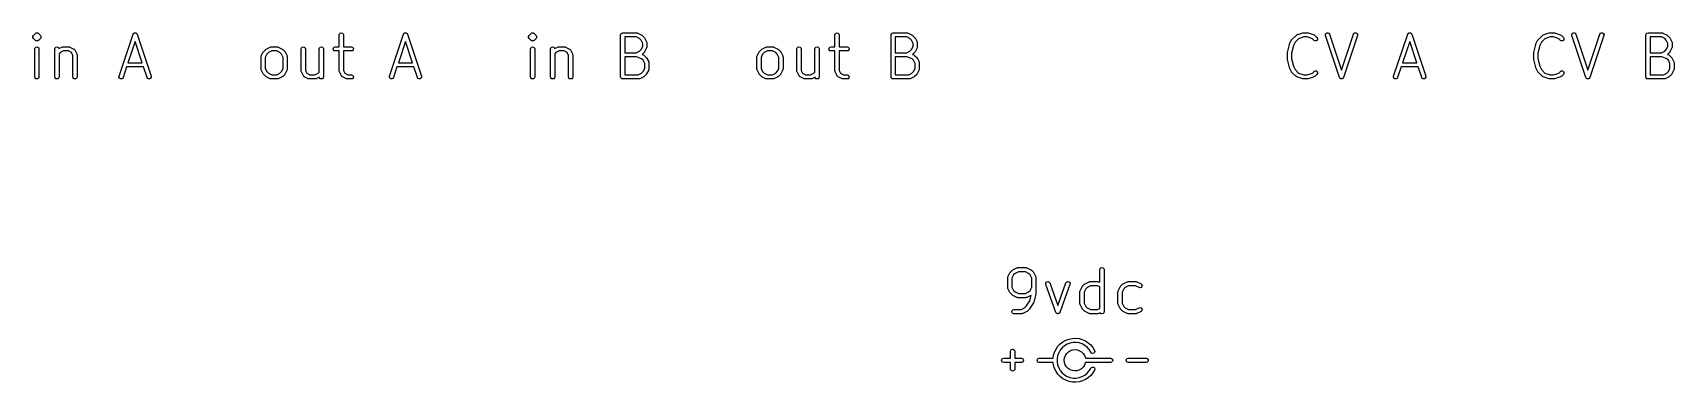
# Model space of a CAD drawing. Extents: x 85 to 202, y -110 to -85.
import ezdxf

# ---------------------------------------------------------------- set-up
doc = ezdxf.new("R2010")
doc.units = 0
doc.layers.add('BLACK', color=7, linetype='CONTINUOUS')

msp = doc.modelspace()

# ---------------------------------------------------------------- linework, layer by layer
at = {"layer": 'BLACK', "linetype": 'CONTINUOUS'}
for p, q in [((84.8265, -84.8212), (84.8654, -84.7539)), ((84.8265, -84.8988), (84.8265, -84.8212)), ((84.8654, -84.9661), (84.8265, -84.8988)), ((84.8654, -84.7539), (85.0082, -84.6111)), ((85.0082, -85.1089), (84.8654, -84.9661)), ((85.0082, -84.6111), (85.0253, -84.6012)), ((85.0253, -85.1188), (85.0082, -85.1089)), ((85.0253, -84.6012), (85.0393, -84.5872)), ((85.0393, -85.1328), (85.0253, -85.1188)), ((85.0393, -84.5872), (85.0584, -84.5821)), ((85.0584, -85.1379), (85.0393, -85.1328)), ((85.0584, -84.5821), (85.0755, -84.5723)), ((85.0755, -85.1477), (85.0584, -85.1379)), ((85.0755, -84.5723), (85.0952, -84.5723)), ((85.0952, -85.1477), (85.0755, -85.1477)), ((85.0952, -84.5723), (85.1143, -84.5671)), ((85.1143, -85.1529), (85.0952, -85.1477)), ((85.1143, -84.5671), (85.1334, -84.5723)), ((85.1334, -85.1477), (85.1143, -85.1529)), ((85.1334, -84.5723), (85.1531, -84.5723)), ((85.1531, -85.1477), (85.1334, -85.1477)), ((85.1531, -84.5723), (85.1702, -84.5821)), ((85.1702, -85.1379), (85.1531, -85.1477)), ((85.1702, -84.5821), (85.1893, -84.5872)), ((85.1893, -85.1328), (85.1702, -85.1379)), ((85.1893, -84.5872), (85.2032, -84.6012)), ((85.2032, -85.1188), (85.1893, -85.1328)), ((85.2032, -84.6012), (85.2204, -84.6111)), ((85.2204, -85.1089), (85.2032, -85.1188)), ((85.2204, -84.6111), (85.3632, -84.7539)), ((85.3632, -84.9661), (85.2204, -85.1089)), ((85.3632, -84.7539), (85.402, -84.8212)), ((85.402, -84.8988), (85.3632, -84.9661)), ((85.402, -84.8212), (85.402, -84.8988)), ((90.972, -87.6697), (91.972, -84.6697)), ((92.1143, -85.1915), (91.6081, -86.71)), ((91.972, -84.6697), (91.9886, -84.6446)), ((91.9886, -84.6446), (92.0021, -84.6176)), ((92.0021, -84.6176), (92.0097, -84.6126)), ((92.0097, -84.6126), (92.0148, -84.6049)), ((92.0148, -84.6049), (92.0417, -84.5914)), ((92.0417, -84.5914), (92.0669, -84.5748)), ((92.0669, -84.5748), (92.076, -84.5743)), ((92.076, -84.5743), (92.0842, -84.5702)), ((92.0842, -84.5702), (92.1143, -84.572)), ((92.1143, -84.572), (92.1444, -84.5702)), ((92.6205, -86.71), (92.1143, -85.1915)), ((92.1444, -84.5702), (92.1526, -84.5743)), ((92.1526, -84.5743), (92.1617, -84.5748)), ((92.1617, -84.5748), (92.1869, -84.5914)), ((92.1869, -84.5914), (92.2138, -84.6049)), ((92.2138, -84.6049), (92.2189, -84.6126)), ((92.2189, -84.6126), (92.2265, -84.6176)), ((92.2265, -84.6176), (92.24, -84.6446)), ((92.24, -84.6446), (92.2566, -84.6697)), ((92.2566, -84.6697), (93.2566, -87.6697)), ((106.673, -84.7171), (106.693, -84.6421)), ((106.673, -85.5671), (106.673, -84.7171)), ((106.693, -84.6421), (106.748, -84.5872)), ((106.748, -84.5872), (106.823, -84.5671)), ((106.823, -84.5671), (106.898, -84.5872)), ((106.898, -84.5872), (106.953, -84.6421)), ((106.953, -84.6421), (106.973, -84.7171)), ((106.973, -84.7171), (106.973, -85.5671)), ((110.252, -87.6697), (111.252, -84.6697)), ((111.394, -85.1915), (110.888, -86.71)), ((111.252, -84.6697), (111.269, -84.6446)), ((111.269, -84.6446), (111.282, -84.6176)), ((111.282, -84.6176), (111.29, -84.6126)), ((111.29, -84.6126), (111.295, -84.6049)), ((111.295, -84.6049), (111.322, -84.5914)), ((111.322, -84.5914), (111.347, -84.5748)), ((111.347, -84.5748), (111.356, -84.5743)), ((111.356, -84.5743), (111.364, -84.5702)), ((111.364, -84.5702), (111.394, -84.572)), ((111.394, -84.572), (111.424, -84.5702)), ((111.9, -86.71), (111.394, -85.1915)), ((111.424, -84.5702), (111.433, -84.5743)), ((111.433, -84.5743), (111.442, -84.5748)), ((111.442, -84.5748), (111.467, -84.5914)), ((111.467, -84.5914), (111.494, -84.6049)), ((111.494, -84.6049), (111.499, -84.6126)), ((111.499, -84.6126), (111.507, -84.6176)), ((111.507, -84.6176), (111.52, -84.6446)), ((111.52, -84.6446), (111.537, -84.6697)), ((111.537, -84.6697), (112.537, -87.6697)), ((120.172, -84.8212), (120.211, -84.7539)), ((120.172, -84.8988), (120.172, -84.8212)), ((120.211, -84.9661), (120.172, -84.8988)), ((120.211, -84.7539), (120.354, -84.6111)), ((120.354, -85.1089), (120.211, -84.9661)), ((120.354, -84.6111), (120.371, -84.6012)), ((120.371, -85.1188), (120.354, -85.1089)), ((120.371, -84.6012), (120.385, -84.5872)), ((120.385, -85.1328), (120.371, -85.1188)), ((120.385, -84.5872), (120.404, -84.5821)), ((120.404, -85.1379), (120.385, -85.1328)), ((120.404, -84.5821), (120.421, -84.5723)), ((120.421, -85.1477), (120.404, -85.1379)), ((120.421, -84.5723), (120.441, -84.5723)), ((120.441, -85.1477), (120.421, -85.1477)), ((120.441, -84.5723), (120.46, -84.5671)), ((120.46, -85.1529), (120.441, -85.1477)), ((120.46, -84.5671), (120.479, -84.5723)), ((120.479, -85.1477), (120.46, -85.1529)), ((120.479, -84.5723), (120.499, -84.5723)), ((120.499, -85.1477), (120.479, -85.1477)), ((120.499, -84.5723), (120.516, -84.5821)), ((120.516, -85.1379), (120.499, -85.1477)), ((120.516, -84.5821), (120.535, -84.5872)), ((120.535, -85.1328), (120.516, -85.1379)), ((120.535, -84.5872), (120.549, -84.6012)), ((120.549, -85.1188), (120.535, -85.1328)), ((120.549, -84.6012), (120.566, -84.6111)), ((120.566, -85.1089), (120.549, -85.1188)), ((120.566, -84.6111), (120.709, -84.7539)), ((120.709, -84.9661), (120.566, -85.1089)), ((120.709, -84.7539), (120.748, -84.8212)), ((120.748, -84.8988), (120.709, -84.9661)), ((120.748, -84.8212), (120.748, -84.8988)), ((126.739, -84.7171), (126.759, -84.6421)), ((126.739, -87.7171), (126.739, -84.7171)), ((126.759, -84.6421), (126.814, -84.5872)), ((126.814, -84.5872), (126.889, -84.5671)), ((126.889, -84.5671), (127.889, -84.5671)), ((127.039, -84.8671), (127.039, -85.9957)), ((127.853, -84.8671), (127.039, -84.8671)), ((128.085, -84.9833), (127.853, -84.8671)), ((127.889, -84.5671), (127.922, -84.5761)), ((127.922, -84.5761), (127.956, -84.583)), ((127.956, -84.583), (128.241, -84.7258)), ((128.194, -85.0917), (128.085, -84.9833)), ((128.31, -85.324), (128.194, -85.0917)), ((128.241, -84.7258), (128.259, -84.7419)), ((128.259, -84.7419), (128.28, -84.7539)), ((128.28, -84.7539), (128.423, -84.8968)), ((128.31, -85.5389), (128.31, -85.324)), ((128.423, -84.8968), (128.435, -84.9177)), ((128.435, -84.9177), (128.451, -84.9358)), ((128.451, -84.9358), (128.594, -85.2215)), ((128.594, -85.2215), (128.601, -85.2553)), ((128.601, -85.2553), (128.61, -85.2886)), ((128.61, -85.2886), (128.61, -85.5743)), ((142.019, -84.7171), (142.039, -84.6421)), ((142.019, -85.5671), (142.019, -84.7171)), ((142.039, -84.6421), (142.094, -84.5872)), ((142.094, -84.5872), (142.169, -84.5671)), ((142.169, -84.5671), (142.244, -84.5872)), ((142.244, -84.5872), (142.298, -84.6421)), ((142.298, -84.6421), (142.319, -84.7171)), ((142.319, -84.7171), (142.319, -85.5671)), ((146.019, -84.7171), (146.039, -84.6421)), ((146.019, -87.7171), (146.019, -84.7171)), ((146.039, -84.6421), (146.094, -84.5872)), ((146.094, -84.5872), (146.169, -84.5671)), ((146.169, -84.5671), (147.169, -84.5671)), ((146.319, -84.8671), (146.319, -85.9957)), ((147.133, -84.8671), (146.319, -84.8671)), ((147.365, -84.9833), (147.133, -84.8671)), ((147.169, -84.5671), (147.202, -84.5761)), ((147.202, -84.5761), (147.236, -84.583)), ((147.236, -84.583), (147.521, -84.7258)), ((147.474, -85.0917), (147.365, -84.9833)), ((147.59, -85.324), (147.474, -85.0917)), ((147.521, -84.7258), (147.539, -84.7419)), ((147.539, -84.7419), (147.56, -84.7539)), ((147.56, -84.7539), (147.703, -84.8968)), ((147.59, -85.5389), (147.59, -85.324)), ((147.703, -84.8968), (147.715, -84.9177)), ((147.715, -84.9177), (147.731, -84.9358)), ((147.731, -84.9358), (147.874, -85.2215)), ((147.874, -85.2215), (147.881, -85.2553)), ((147.881, -85.2553), (147.89, -85.2886)), ((147.89, -85.2886), (147.89, -85.5743)), ((174.282, -85.9665), (174.424, -85.395)), ((174.424, -85.395), (174.433, -85.3806)), ((174.433, -85.3806), (174.436, -85.3643)), ((174.436, -85.3643), (174.579, -85.0786)), ((174.579, -85.0786), (174.595, -85.0606)), ((174.595, -85.0606), (174.607, -85.0396)), ((174.607, -85.0396), (174.893, -84.7539)), ((174.836, -85.2346), (174.712, -85.4838)), ((175.08, -84.9911), (174.836, -85.2346)), ((174.893, -84.7539), (174.922, -84.7367)), ((174.922, -84.7367), (174.951, -84.7177)), ((174.951, -84.7177), (175.38, -84.5748)), ((175.451, -84.8671), (175.08, -84.9911)), ((175.38, -84.5748), (175.404, -84.5734)), ((175.404, -84.5734), (175.427, -84.5671)), ((175.427, -84.5671), (175.713, -84.5671)), ((175.689, -84.8671), (175.451, -84.8671)), ((176.06, -84.9911), (175.689, -84.8671)), ((175.713, -84.5671), (175.736, -84.5734)), ((175.736, -84.5734), (175.76, -84.5748)), ((175.76, -84.5748), (176.189, -84.7177)), ((176.178, -85.1089), (176.06, -84.9911)), ((176.245, -85.1477), (176.178, -85.1089)), ((176.189, -84.7177), (176.218, -84.7367)), ((176.218, -84.7367), (176.247, -84.7539)), ((176.323, -85.1477), (176.245, -85.1477)), ((176.247, -84.7539), (176.39, -84.8968)), ((176.39, -85.1089), (176.323, -85.1477)), ((176.39, -84.8968), (176.429, -84.964)), ((176.429, -85.0417), (176.39, -85.1089)), ((176.429, -84.964), (176.429, -85.0417)), ((176.994, -84.6871), (177.029, -84.6176)), ((176.999, -84.7646), (176.994, -84.6871)), ((177.999, -87.7646), (176.999, -84.7646)), ((177.029, -84.6176), (177.094, -84.5748)), ((177.094, -84.5748), (177.171, -84.5702)), ((177.171, -84.5702), (177.241, -84.6049)), ((177.241, -84.6049), (177.284, -84.6697)), ((177.284, -84.6697), (178.141, -87.2428)), ((178.141, -87.2428), (178.999, -84.6697)), ((179.284, -84.7646), (178.284, -87.7646)), ((178.999, -84.6697), (179.042, -84.6049)), ((179.042, -84.6049), (179.111, -84.5702)), ((179.111, -84.5702), (179.189, -84.5748)), ((179.189, -84.5748), (179.254, -84.6176)), ((179.254, -84.6176), (179.288, -84.6871)), ((179.288, -84.6871), (179.284, -84.7646)), ((181.856, -87.6697), (182.856, -84.6697)), ((182.999, -85.1915), (182.492, -86.71)), ((182.856, -84.6697), (182.873, -84.6446)), ((182.873, -84.6446), (182.886, -84.6176)), ((182.886, -84.6176), (182.894, -84.6126)), ((182.894, -84.6126), (182.899, -84.6049)), ((182.899, -84.6049), (182.926, -84.5914)), ((182.926, -84.5914), (182.951, -84.5748)), ((182.951, -84.5748), (182.96, -84.5743)), ((182.96, -84.5743), (182.968, -84.5702)), ((182.968, -84.5702), (182.999, -84.572)), ((182.999, -84.572), (183.029, -84.5702)), ((183.505, -86.71), (182.999, -85.1915)), ((183.029, -84.5702), (183.037, -84.5743)), ((183.037, -84.5743), (183.046, -84.5748)), ((183.046, -84.5748), (183.071, -84.5914)), ((183.071, -84.5914), (183.098, -84.6049)), ((183.098, -84.6049), (183.103, -84.6126)), ((183.103, -84.6126), (183.111, -84.6176)), ((183.111, -84.6176), (183.124, -84.6446)), ((183.124, -84.6446), (183.141, -84.6697)), ((183.141, -84.6697), (184.141, -87.6697)), ((191.847, -85.9665), (191.99, -85.395)), ((191.99, -85.395), (191.998, -85.3806)), ((191.998, -85.3806), (192.002, -85.3643)), ((192.002, -85.3643), (192.144, -85.0786)), ((192.144, -85.0786), (192.16, -85.0606)), ((192.16, -85.0606), (192.173, -85.0396)), ((192.173, -85.0396), (192.458, -84.7539)), ((192.402, -85.2346), (192.277, -85.4838)), ((192.645, -84.9911), (192.402, -85.2346)), ((192.458, -84.7539), (192.488, -84.7367)), ((192.488, -84.7367), (192.517, -84.7177)), ((192.517, -84.7177), (192.945, -84.5748)), ((193.017, -84.8671), (192.645, -84.9911)), ((192.945, -84.5748), (192.97, -84.5734)), ((192.97, -84.5734), (192.993, -84.5671)), ((192.993, -84.5671), (193.279, -84.5671)), ((193.254, -84.8671), (193.017, -84.8671)), ((193.626, -84.9911), (193.254, -84.8671)), ((193.279, -84.5671), (193.302, -84.5734)), ((193.302, -84.5734), (193.326, -84.5748)), ((193.326, -84.5748), (193.755, -84.7177)), ((193.744, -85.1089), (193.626, -84.9911)), ((193.811, -85.1477), (193.744, -85.1089)), ((193.755, -84.7177), (193.783, -84.7367)), ((193.783, -84.7367), (193.813, -84.7539)), ((193.889, -85.1477), (193.811, -85.1477)), ((193.813, -84.7539), (193.956, -84.8968)), ((193.956, -85.1089), (193.889, -85.1477)), ((193.956, -84.8968), (193.995, -84.964)), ((193.995, -85.0417), (193.956, -85.1089)), ((193.995, -84.964), (193.995, -85.0417)), ((194.56, -84.6871), (194.595, -84.6176)), ((194.565, -84.7646), (194.56, -84.6871)), ((195.565, -87.7646), (194.565, -84.7646)), ((194.595, -84.6176), (194.66, -84.5748)), ((194.66, -84.5748), (194.737, -84.5702)), ((194.737, -84.5702), (194.807, -84.6049)), ((194.807, -84.6049), (194.849, -84.6697)), ((194.849, -84.6697), (195.707, -87.2428)), ((195.707, -87.2428), (196.565, -84.6697)), ((196.849, -84.7646), (195.849, -87.7646)), ((196.565, -84.6697), (196.608, -84.6049)), ((196.608, -84.6049), (196.677, -84.5702)), ((196.677, -84.5702), (196.755, -84.5748)), ((196.755, -84.5748), (196.819, -84.6176)), ((196.819, -84.6176), (196.854, -84.6871)), ((196.854, -84.6871), (196.849, -84.7646)), ((199.843, -84.7171), (199.863, -84.6421)), ((199.843, -87.7171), (199.843, -84.7171)), ((199.863, -84.6421), (199.918, -84.5872)), ((199.918, -84.5872), (199.993, -84.5671)), ((199.993, -84.5671), (200.993, -84.5671)), ((200.143, -84.8671), (200.143, -85.9957)), ((200.957, -84.8671), (200.143, -84.8671)), ((201.19, -84.9833), (200.957, -84.8671)), ((200.993, -84.5671), (201.026, -84.5761)), ((201.026, -84.5761), (201.06, -84.583)), ((201.06, -84.583), (201.346, -84.7258)), ((201.298, -85.0917), (201.19, -84.9833)), ((201.414, -85.324), (201.298, -85.0917)), ((201.346, -84.7258), (201.364, -84.7419)), ((201.364, -84.7419), (201.385, -84.7539)), ((201.385, -84.7539), (201.527, -84.8968)), ((201.414, -85.5389), (201.414, -85.324)), ((201.527, -84.8968), (201.54, -84.9177)), ((201.54, -84.9177), (201.556, -84.9358)), ((201.556, -84.9358), (201.698, -85.2215)), ((201.698, -85.2215), (201.705, -85.2553)), ((201.705, -85.2553), (201.714, -85.2886)), ((201.714, -85.2886), (201.714, -85.5743)), ((84.9643, -85.7171), (84.9844, -85.6421)), ((84.9643, -87.7171), (84.9643, -85.7171)), ((84.9844, -85.6421), (85.0393, -85.5872)), ((85.0393, -85.5872), (85.1143, -85.5671)), ((85.1143, -85.5671), (85.1893, -85.5872)), ((85.1893, -85.5872), (85.2442, -85.6421)), ((85.2442, -85.6421), (85.2643, -85.7171)), ((85.2643, -85.7171), (85.2643, -87.7171)), ((86.3929, -85.7171), (86.413, -85.6421)), ((86.3929, -87.7171), (86.3929, -85.7171)), ((86.413, -85.6421), (86.4679, -85.5872)), ((86.4679, -85.5872), (86.5429, -85.5671)), ((86.5429, -85.5671), (86.6179, -85.5872)), ((86.6179, -85.5872), (86.6728, -85.6421)), ((86.6728, -85.6421), (86.6861, -85.6921)), ((86.6861, -85.6921), (86.9043, -85.583)), ((86.7746, -85.9833), (86.6929, -86.065)), ((86.6929, -86.065), (86.6929, -87.7171)), ((87.0068, -85.8671), (86.7746, -85.9833)), ((86.9043, -85.583), (86.9381, -85.5761)), ((86.9381, -85.5761), (86.9714, -85.5671)), ((86.9714, -85.5671), (87.4, -85.5671)), ((87.3646, -85.8671), (87.0068, -85.8671)), ((87.5739, -85.9718), (87.3646, -85.8671)), ((87.4, -85.5671), (87.4333, -85.5761)), ((87.4333, -85.5761), (87.4671, -85.583)), ((87.4671, -85.583), (87.7528, -85.7258)), ((87.6786, -86.1811), (87.5739, -85.9718)), ((87.6786, -87.7171), (87.6786, -86.1811)), ((87.7528, -85.7258), (87.7597, -85.7319)), ((87.7597, -85.7319), (87.7684, -85.7348)), ((87.7684, -85.7348), (87.7884, -85.7574)), ((87.7884, -85.7574), (87.8109, -85.7774)), ((87.8109, -85.7774), (87.8138, -85.7861)), ((87.8138, -85.7861), (87.8199, -85.7929)), ((87.8199, -85.7929), (87.9627, -86.0786)), ((87.9627, -86.0786), (87.9696, -86.1124)), ((87.9696, -86.1124), (87.9786, -86.1457)), ((87.9786, -86.1457), (87.9786, -87.7171)), ((101.101, -86.2886), (101.11, -86.2553)), ((101.101, -87.1457), (101.101, -86.2886)), ((101.11, -86.2553), (101.117, -86.2215)), ((101.117, -86.2215), (101.26, -85.9358)), ((101.26, -85.9358), (101.276, -85.9177)), ((101.276, -85.9177), (101.288, -85.8968)), ((101.288, -85.8968), (101.431, -85.7539)), ((101.518, -86.0917), (101.401, -86.324)), ((101.401, -86.324), (101.401, -87.1103)), ((101.431, -85.7539), (101.452, -85.7419)), ((101.452, -85.7419), (101.47, -85.7258)), ((101.47, -85.7258), (101.756, -85.583)), ((101.626, -85.9833), (101.518, -86.0917)), ((101.858, -85.8671), (101.626, -85.9833)), ((101.756, -85.583), (101.79, -85.5761)), ((101.79, -85.5761), (101.823, -85.5671)), ((101.823, -85.5671), (102.251, -85.5671)), ((102.216, -85.8671), (101.858, -85.8671)), ((102.448, -85.9833), (102.216, -85.8671)), ((102.251, -85.5671), (102.285, -85.5761)), ((102.285, -85.5761), (102.319, -85.583)), ((102.319, -85.583), (102.604, -85.7258)), ((102.557, -86.0917), (102.448, -85.9833)), ((102.673, -86.324), (102.557, -86.0917)), ((102.604, -85.7258), (102.622, -85.7419)), ((102.622, -85.7419), (102.643, -85.7539)), ((102.643, -85.7539), (102.786, -85.8968)), ((102.673, -87.1103), (102.673, -86.324)), ((102.786, -85.8968), (102.798, -85.9177)), ((102.798, -85.9177), (102.814, -85.9358)), ((102.814, -85.9358), (102.957, -86.2215)), ((102.957, -86.2215), (102.964, -86.2553)), ((102.964, -86.2553), (102.973, -86.2886)), ((102.973, -86.2886), (102.973, -87.1457)), ((103.959, -85.7171), (103.979, -85.6421)), ((103.959, -87.2886), (103.959, -85.7171)), ((103.979, -85.6421), (104.034, -85.5872)), ((104.034, -85.5872), (104.109, -85.5671)), ((104.109, -85.5671), (104.184, -85.5872)), ((104.184, -85.5872), (104.238, -85.6421)), ((104.238, -85.6421), (104.259, -85.7171)), ((104.259, -85.7171), (104.259, -87.2532)), ((105.244, -85.7171), (105.264, -85.6421)), ((105.244, -87.3693), (105.244, -85.7171)), ((105.264, -85.6421), (105.319, -85.5872)), ((105.319, -85.5872), (105.394, -85.5671)), ((105.394, -85.5671), (105.469, -85.5872)), ((105.469, -85.5872), (105.524, -85.6421)), ((105.524, -85.6421), (105.544, -85.7171)), ((105.544, -85.7171), (105.544, -87.7171)), ((106.244, -85.7171), (106.264, -85.6421)), ((106.264, -85.7921), (106.244, -85.7171)), ((106.264, -85.6421), (106.319, -85.5872)), ((106.319, -85.847), (106.264, -85.7921)), ((106.319, -85.5872), (106.394, -85.5671)), ((106.394, -85.8671), (106.319, -85.847)), ((106.394, -85.5671), (106.673, -85.5671)), ((106.673, -85.8671), (106.394, -85.8671)), ((106.673, -87.2886), (106.673, -85.8671)), ((106.973, -85.5671), (107.537, -85.5671)), ((107.537, -85.8671), (106.973, -85.8671)), ((106.973, -85.8671), (106.973, -87.2532)), ((107.537, -85.5671), (107.612, -85.5872)), ((107.612, -85.847), (107.537, -85.8671)), ((107.612, -85.5872), (107.667, -85.6421)), ((107.667, -85.7921), (107.612, -85.847)), ((107.667, -85.6421), (107.687, -85.7171)), ((107.687, -85.7171), (107.667, -85.7921)), ((120.31, -85.7171), (120.33, -85.6421)), ((120.31, -87.7171), (120.31, -85.7171)), ((120.33, -85.6421), (120.385, -85.5872)), ((120.385, -85.5872), (120.46, -85.5671)), ((120.46, -85.5671), (120.535, -85.5872)), ((120.535, -85.5872), (120.59, -85.6421)), ((120.59, -85.6421), (120.61, -85.7171)), ((120.61, -85.7171), (120.61, -87.7171)), ((121.739, -85.7171), (121.759, -85.6421)), ((121.739, -87.7171), (121.739, -85.7171)), ((121.759, -85.6421), (121.814, -85.5872)), ((121.814, -85.5872), (121.889, -85.5671)), ((121.889, -85.5671), (121.964, -85.5872)), ((121.964, -85.5872), (122.018, -85.6421)), ((122.018, -85.6421), (122.032, -85.6921)), ((122.032, -85.6921), (122.25, -85.583)), ((122.12, -85.9833), (122.039, -86.065)), ((122.039, -86.065), (122.039, -87.7171)), ((122.353, -85.8671), (122.12, -85.9833)), ((122.25, -85.583), (122.284, -85.5761)), ((122.284, -85.5761), (122.317, -85.5671)), ((122.317, -85.5671), (122.746, -85.5671)), ((122.71, -85.8671), (122.353, -85.8671)), ((122.92, -85.9718), (122.71, -85.8671)), ((122.746, -85.5671), (122.779, -85.5761)), ((122.779, -85.5761), (122.813, -85.583)), ((122.813, -85.583), (123.099, -85.7258)), ((123.024, -86.1811), (122.92, -85.9718)), ((123.024, -87.7171), (123.024, -86.1811)), ((123.099, -85.7258), (123.105, -85.7319)), ((123.105, -85.7319), (123.114, -85.7348)), ((123.114, -85.7348), (123.134, -85.7574)), ((123.134, -85.7574), (123.157, -85.7774)), ((123.157, -85.7774), (123.16, -85.7861)), ((123.16, -85.7861), (123.166, -85.7929)), ((123.166, -85.7929), (123.308, -86.0786)), ((123.308, -86.0786), (123.315, -86.1124)), ((123.315, -86.1124), (123.324, -86.1457)), ((123.324, -86.1457), (123.324, -87.7171)), ((127.039, -85.9957), (127.853, -85.9957)), ((127.039, -86.2957), (127.039, -87.5671)), ((127.864, -86.2957), (127.039, -86.2957)), ((127.853, -85.9957), (128.085, -85.8796)), ((128.236, -86.4197), (127.864, -86.2957)), ((128.085, -85.8796), (128.194, -85.7711)), ((128.194, -85.7711), (128.31, -85.5389)), ((128.337, -86.5203), (128.236, -86.4197)), ((128.28, -86.1089), (128.27, -86.1148)), ((128.27, -86.1148), (128.365, -86.1463)), ((128.423, -85.9661), (128.28, -86.1089)), ((128.453, -86.7526), (128.337, -86.5203)), ((128.365, -86.1463), (128.393, -86.1653)), ((128.393, -86.1653), (128.423, -86.1825)), ((128.435, -85.9452), (128.423, -85.9661)), ((128.423, -86.1825), (128.566, -86.3254)), ((128.451, -85.9271), (128.435, -85.9452)), ((128.594, -85.6414), (128.451, -85.9271)), ((128.566, -86.3254), (128.578, -86.3463)), ((128.578, -86.3463), (128.594, -86.3643)), ((128.601, -85.6076), (128.594, -85.6414)), ((128.594, -86.3643), (128.737, -86.6501)), ((128.61, -85.5743), (128.601, -85.6076)), ((136.447, -86.2886), (136.456, -86.2553)), ((136.447, -87.1457), (136.447, -86.2886)), ((136.456, -86.2553), (136.463, -86.2215)), ((136.463, -86.2215), (136.606, -85.9358)), ((136.606, -85.9358), (136.622, -85.9177)), ((136.622, -85.9177), (136.634, -85.8968)), ((136.634, -85.8968), (136.777, -85.7539)), ((136.863, -86.0917), (136.747, -86.324)), ((136.747, -86.324), (136.747, -87.1103)), ((136.777, -85.7539), (136.798, -85.7419)), ((136.798, -85.7419), (136.816, -85.7258)), ((136.816, -85.7258), (137.101, -85.583)), ((136.972, -85.9833), (136.863, -86.0917)), ((137.204, -85.8671), (136.972, -85.9833)), ((137.101, -85.583), (137.135, -85.5761)), ((137.135, -85.5761), (137.169, -85.5671)), ((137.169, -85.5671), (137.597, -85.5671)), ((137.562, -85.8671), (137.204, -85.8671)), ((137.794, -85.9833), (137.562, -85.8671)), ((137.597, -85.5671), (137.63, -85.5761)), ((137.63, -85.5761), (137.664, -85.583)), ((137.664, -85.583), (137.95, -85.7258)), ((137.902, -86.0917), (137.794, -85.9833)), ((138.019, -86.324), (137.902, -86.0917)), ((137.95, -85.7258), (137.968, -85.7419)), ((137.968, -85.7419), (137.989, -85.7539)), ((137.989, -85.7539), (138.132, -85.8968)), ((138.019, -87.1103), (138.019, -86.324)), ((138.132, -85.8968), (138.144, -85.9177)), ((138.144, -85.9177), (138.16, -85.9358)), ((138.16, -85.9358), (138.303, -86.2215)), ((138.303, -86.2215), (138.31, -86.2553)), ((138.31, -86.2553), (138.319, -86.2886)), ((138.319, -86.2886), (138.319, -87.1457)), ((139.304, -85.7171), (139.324, -85.6421)), ((139.304, -87.2886), (139.304, -85.7171)), ((139.324, -85.6421), (139.379, -85.5872)), ((139.379, -85.5872), (139.454, -85.5671)), ((139.454, -85.5671), (139.529, -85.5872)), ((139.529, -85.5872), (139.584, -85.6421)), ((139.584, -85.6421), (139.604, -85.7171)), ((139.604, -85.7171), (139.604, -87.2532)), ((140.59, -85.7171), (140.61, -85.6421)), ((140.59, -87.3693), (140.59, -85.7171)), ((140.61, -85.6421), (140.665, -85.5872)), ((140.665, -85.5872), (140.74, -85.5671)), ((140.74, -85.5671), (140.815, -85.5872)), ((140.815, -85.5872), (140.87, -85.6421)), ((140.87, -85.6421), (140.89, -85.7171)), ((140.89, -85.7171), (140.89, -87.7171)), ((141.59, -85.7171), (141.61, -85.6421)), ((141.61, -85.7921), (141.59, -85.7171)), ((141.61, -85.6421), (141.665, -85.5872)), ((141.665, -85.847), (141.61, -85.7921)), ((141.665, -85.5872), (141.74, -85.5671)), ((141.74, -85.8671), (141.665, -85.847)), ((141.74, -85.5671), (142.019, -85.5671)), ((142.019, -85.8671), (141.74, -85.8671)), ((142.019, -87.2886), (142.019, -85.8671)), ((142.319, -85.5671), (142.883, -85.5671)), ((142.883, -85.8671), (142.319, -85.8671)), ((142.319, -85.8671), (142.319, -87.2532)), ((142.883, -85.5671), (142.958, -85.5872)), ((142.958, -85.847), (142.883, -85.8671)), ((142.958, -85.5872), (143.013, -85.6421)), ((143.013, -85.7921), (142.958, -85.847)), ((143.013, -85.6421), (143.033, -85.7171)), ((143.033, -85.7171), (143.013, -85.7921)), ((146.319, -85.9957), (147.133, -85.9957)), ((146.319, -86.2957), (146.319, -87.5671)), ((147.144, -86.2957), (146.319, -86.2957)), ((147.133, -85.9957), (147.365, -85.8796)), ((147.516, -86.4197), (147.144, -86.2957)), ((147.365, -85.8796), (147.474, -85.7711)), ((147.474, -85.7711), (147.59, -85.5389)), ((147.617, -86.5203), (147.516, -86.4197)), ((147.56, -86.1089), (147.55, -86.1148)), ((147.55, -86.1148), (147.645, -86.1463)), ((147.703, -85.9661), (147.56, -86.1089)), ((147.733, -86.7526), (147.617, -86.5203)), ((147.645, -86.1463), (147.673, -86.1653)), ((147.673, -86.1653), (147.703, -86.1825)), ((147.715, -85.9452), (147.703, -85.9661)), ((147.703, -86.1825), (147.846, -86.3254)), ((147.731, -85.9271), (147.715, -85.9452)), ((147.874, -85.6414), (147.731, -85.9271)), ((147.846, -86.3254), (147.858, -86.3463)), ((147.858, -86.3463), (147.874, -86.3643)), ((147.881, -85.6076), (147.874, -85.6414)), ((147.874, -86.3643), (148.017, -86.6501)), ((147.89, -85.5743), (147.881, -85.6076)), ((174.277, -86.0029), (174.282, -85.985)), ((174.277, -86.4314), (174.277, -86.0029)), ((174.282, -86.4493), (174.277, -86.4314)), ((174.282, -85.985), (174.282, -85.9665)), ((174.282, -86.4678), (174.282, -86.4493)), ((174.424, -87.0392), (174.282, -86.4678)), ((174.712, -85.4838), (174.577, -86.0213)), ((174.577, -86.0213), (174.577, -86.413)), ((174.577, -86.413), (174.712, -86.9505)), ((191.843, -86.0029), (191.848, -85.985)), ((191.843, -86.4314), (191.843, -86.0029)), ((191.848, -86.4493), (191.843, -86.4314)), ((191.848, -85.985), (191.847, -85.9665)), ((191.847, -86.4678), (191.848, -86.4493)), ((191.99, -87.0392), (191.847, -86.4678)), ((192.277, -85.4838), (192.143, -86.0213)), ((192.143, -86.0213), (192.143, -86.413)), ((192.143, -86.413), (192.277, -86.9505)), ((200.143, -85.9957), (200.957, -85.9957)), ((200.143, -86.2957), (200.143, -87.5671)), ((200.969, -86.2957), (200.143, -86.2957)), ((200.957, -85.9957), (201.19, -85.8796)), ((201.34, -86.4197), (200.969, -86.2957)), ((201.19, -85.8796), (201.298, -85.7711)), ((201.298, -85.7711), (201.414, -85.5389)), ((201.441, -86.5203), (201.34, -86.4197)), ((201.385, -86.1089), (201.374, -86.1148)), ((201.374, -86.1148), (201.469, -86.1463)), ((201.527, -85.9661), (201.385, -86.1089)), ((201.557, -86.7526), (201.441, -86.5203)), ((201.469, -86.1463), (201.498, -86.1653)), ((201.498, -86.1653), (201.527, -86.1825)), ((201.54, -85.9452), (201.527, -85.9661)), ((201.527, -86.1825), (201.67, -86.3254)), ((201.556, -85.9271), (201.54, -85.9452)), ((201.698, -85.6414), (201.556, -85.9271)), ((201.67, -86.3254), (201.682, -86.3463)), ((201.682, -86.3463), (201.698, -86.3643)), ((201.705, -85.6076), (201.698, -85.6414)), ((201.698, -86.3643), (201.841, -86.6501)), ((201.714, -85.5743), (201.705, -85.6076)), ((84.9844, -87.7921), (84.9643, -87.7171)), ((85.2643, -87.7171), (85.2442, -87.7921)), ((86.413, -87.7921), (86.3929, -87.7171)), ((86.6929, -87.7171), (86.6728, -87.7921)), ((87.6987, -87.7921), (87.6786, -87.7171)), ((87.9786, -87.7171), (87.9585, -87.7921)), ((90.9673, -87.7472), (90.972, -87.6697)), ((91.0021, -87.8167), (90.9673, -87.7472)), ((91.2566, -87.7646), (91.2138, -87.8294)), ((91.5081, -87.01), (91.2566, -87.7646)), ((92.7205, -87.01), (91.5081, -87.01)), ((91.6081, -86.71), (92.6205, -86.71)), ((92.972, -87.7646), (92.7205, -87.01)), ((93.0148, -87.8294), (92.972, -87.7646)), ((93.2612, -87.7472), (93.2265, -87.8167)), ((93.2566, -87.6697), (93.2612, -87.7472)), ((101.11, -87.179), (101.101, -87.1457)), ((101.117, -87.2128), (101.11, -87.179)), ((101.26, -87.4985), (101.117, -87.2128)), ((101.276, -87.5166), (101.26, -87.4985)), ((101.288, -87.5375), (101.276, -87.5166)), ((101.431, -87.6804), (101.288, -87.5375)), ((101.401, -87.1103), (101.518, -87.3426)), ((101.452, -87.6924), (101.431, -87.6804)), ((101.47, -87.7084), (101.452, -87.6924)), ((101.756, -87.8513), (101.47, -87.7084)), ((101.518, -87.3426), (101.626, -87.451)), ((101.626, -87.451), (101.858, -87.5671)), ((101.858, -87.5671), (102.216, -87.5671)), ((102.216, -87.5671), (102.448, -87.451)), ((102.604, -87.7084), (102.319, -87.8513)), ((102.448, -87.451), (102.557, -87.3426)), ((102.557, -87.3426), (102.673, -87.1103)), ((102.622, -87.6924), (102.604, -87.7084)), ((102.643, -87.6804), (102.622, -87.6924)), ((102.786, -87.5375), (102.643, -87.6804)), ((102.798, -87.5166), (102.786, -87.5375)), ((102.814, -87.4985), (102.798, -87.5166)), ((102.957, -87.2128), (102.814, -87.4985)), ((102.964, -87.179), (102.957, -87.2128)), ((102.973, -87.1457), (102.964, -87.179)), ((103.967, -87.3219), (103.959, -87.2886)), ((103.974, -87.3557), (103.967, -87.3219)), ((104.117, -87.6414), (103.974, -87.3557)), ((104.123, -87.6482), (104.117, -87.6414)), ((104.126, -87.6569), (104.123, -87.6482)), ((104.149, -87.6769), (104.126, -87.6569)), ((104.169, -87.6995), (104.149, -87.6769)), ((104.177, -87.7024), (104.169, -87.6995)), ((104.184, -87.7084), (104.177, -87.7024)), ((104.47, -87.8513), (104.184, -87.7084)), ((104.259, -87.2532), (104.363, -87.4625)), ((104.363, -87.4625), (104.573, -87.5671)), ((104.573, -87.5671), (104.93, -87.5671)), ((104.93, -87.5671), (105.163, -87.451)), ((105.251, -87.7422), (105.033, -87.8513)), ((105.163, -87.451), (105.244, -87.3693)), ((105.264, -87.7921), (105.251, -87.7422)), ((105.544, -87.7171), (105.524, -87.7921)), ((106.682, -87.3219), (106.673, -87.2886)), ((106.689, -87.3557), (106.682, -87.3219)), ((106.832, -87.6414), (106.689, -87.3557)), ((106.838, -87.6482), (106.832, -87.6414)), ((106.841, -87.6569), (106.838, -87.6482)), ((106.863, -87.6769), (106.841, -87.6569)), ((106.883, -87.6995), (106.863, -87.6769)), ((106.892, -87.7024), (106.883, -87.6995)), ((106.899, -87.7084), (106.892, -87.7024)), ((107.184, -87.8513), (106.899, -87.7084)), ((106.973, -87.2532), (107.078, -87.4625)), ((107.078, -87.4625), (107.287, -87.5671)), ((107.287, -87.5671), (107.537, -87.5671)), ((107.537, -87.5671), (107.612, -87.5872)), ((107.612, -87.5872), (107.667, -87.6421)), ((107.667, -87.6421), (107.687, -87.7171)), ((107.687, -87.7171), (107.667, -87.7921)), ((110.247, -87.7472), (110.252, -87.6697)), ((110.282, -87.8167), (110.247, -87.7472)), ((110.537, -87.7646), (110.494, -87.8294)), ((110.788, -87.01), (110.537, -87.7646)), ((112, -87.01), (110.788, -87.01)), ((110.888, -86.71), (111.9, -86.71)), ((112.252, -87.7646), (112, -87.01)), ((112.295, -87.8294), (112.252, -87.7646)), ((112.541, -87.7472), (112.507, -87.8167)), ((112.537, -87.6697), (112.541, -87.7472)), ((120.33, -87.7921), (120.31, -87.7171)), ((120.61, -87.7171), (120.59, -87.7921)), ((121.759, -87.7921), (121.739, -87.7171)), ((122.039, -87.7171), (122.018, -87.7921)), ((123.044, -87.7921), (123.024, -87.7171)), ((123.324, -87.7171), (123.304, -87.7921)), ((126.759, -87.7921), (126.739, -87.7171)), ((127.039, -87.5671), (127.996, -87.5671)), ((127.996, -87.5671), (128.228, -87.451)), ((128.384, -87.7084), (128.099, -87.8513)), ((128.228, -87.451), (128.337, -87.3426)), ((128.337, -87.3426), (128.453, -87.1103)), ((128.402, -87.6924), (128.384, -87.7084)), ((128.423, -87.6804), (128.402, -87.6924)), ((128.566, -87.5375), (128.423, -87.6804)), ((128.453, -87.1103), (128.453, -86.7526)), ((128.578, -87.5166), (128.566, -87.5375)), ((128.594, -87.4985), (128.578, -87.5166)), ((128.737, -87.2128), (128.594, -87.4985)), ((128.737, -86.6501), (128.744, -86.6838)), ((128.744, -87.179), (128.737, -87.2128)), ((128.744, -86.6838), (128.753, -86.7171)), ((128.753, -87.1457), (128.744, -87.179)), ((128.753, -86.7171), (128.753, -87.1457)), ((136.456, -87.179), (136.447, -87.1457)), ((136.463, -87.2128), (136.456, -87.179)), ((136.606, -87.4985), (136.463, -87.2128)), ((136.622, -87.5166), (136.606, -87.4985)), ((136.634, -87.5375), (136.622, -87.5166)), ((136.777, -87.6804), (136.634, -87.5375)), ((136.747, -87.1103), (136.863, -87.3426)), ((136.798, -87.6924), (136.777, -87.6804)), ((136.816, -87.7084), (136.798, -87.6924)), ((137.101, -87.8513), (136.816, -87.7084)), ((136.863, -87.3426), (136.972, -87.451)), ((136.972, -87.451), (137.204, -87.5671)), ((137.204, -87.5671), (137.562, -87.5671)), ((137.562, -87.5671), (137.794, -87.451)), ((137.95, -87.7084), (137.664, -87.8513)), ((137.794, -87.451), (137.902, -87.3426)), ((137.902, -87.3426), (138.019, -87.1103)), ((137.968, -87.6924), (137.95, -87.7084)), ((137.989, -87.6804), (137.968, -87.6924)), ((138.132, -87.5375), (137.989, -87.6804)), ((138.144, -87.5166), (138.132, -87.5375)), ((138.16, -87.4985), (138.144, -87.5166)), ((138.303, -87.2128), (138.16, -87.4985)), ((138.31, -87.179), (138.303, -87.2128)), ((138.319, -87.1457), (138.31, -87.179)), ((139.313, -87.3219), (139.304, -87.2886)), ((139.32, -87.3557), (139.313, -87.3219)), ((139.463, -87.6414), (139.32, -87.3557)), ((139.469, -87.6482), (139.463, -87.6414)), ((139.472, -87.6569), (139.469, -87.6482)), ((139.495, -87.6769), (139.472, -87.6569)), ((139.514, -87.6995), (139.495, -87.6769)), ((139.523, -87.7024), (139.514, -87.6995)), ((139.53, -87.7084), (139.523, -87.7024)), ((139.816, -87.8513), (139.53, -87.7084)), ((139.604, -87.2532), (139.709, -87.4625)), ((139.709, -87.4625), (139.918, -87.5671)), ((139.918, -87.5671), (140.276, -87.5671)), ((140.276, -87.5671), (140.508, -87.451)), ((140.597, -87.7422), (140.379, -87.8513)), ((140.508, -87.451), (140.59, -87.3693)), ((140.61, -87.7921), (140.597, -87.7422)), ((140.89, -87.7171), (140.87, -87.7921)), ((142.027, -87.3219), (142.019, -87.2886)), ((142.034, -87.3557), (142.027, -87.3219)), ((142.177, -87.6414), (142.034, -87.3557)), ((142.183, -87.6482), (142.177, -87.6414)), ((142.186, -87.6569), (142.183, -87.6482)), ((142.209, -87.6769), (142.186, -87.6569)), ((142.229, -87.6995), (142.209, -87.6769)), ((142.237, -87.7024), (142.229, -87.6995)), ((142.244, -87.7084), (142.237, -87.7024)), ((142.53, -87.8513), (142.244, -87.7084)), ((142.319, -87.2532), (142.423, -87.4625)), ((142.423, -87.4625), (142.633, -87.5671)), ((142.633, -87.5671), (142.883, -87.5671)), ((142.883, -87.5671), (142.958, -87.5872)), ((142.958, -87.5872), (143.013, -87.6421)), ((143.013, -87.6421), (143.033, -87.7171)), ((143.033, -87.7171), (143.013, -87.7921)), ((146.039, -87.7921), (146.019, -87.7171)), ((146.319, -87.5671), (147.276, -87.5671)), ((147.276, -87.5671), (147.508, -87.451)), ((147.664, -87.7084), (147.379, -87.8513)), ((147.508, -87.451), (147.617, -87.3426)), ((147.617, -87.3426), (147.733, -87.1103)), ((147.682, -87.6924), (147.664, -87.7084)), ((147.703, -87.6804), (147.682, -87.6924)), ((147.846, -87.5375), (147.703, -87.6804)), ((147.733, -87.1103), (147.733, -86.7526)), ((147.858, -87.5166), (147.846, -87.5375)), ((147.874, -87.4985), (147.858, -87.5166)), ((148.017, -87.2128), (147.874, -87.4985)), ((148.017, -86.6501), (148.024, -86.6838)), ((148.024, -87.179), (148.017, -87.2128)), ((148.024, -86.6838), (148.033, -86.7171)), ((148.033, -87.1457), (148.024, -87.179)), ((148.033, -86.7171), (148.033, -87.1457)), ((174.433, -87.0537), (174.424, -87.0392)), ((174.436, -87.0699), (174.433, -87.0537)), ((174.579, -87.3557), (174.436, -87.0699)), ((174.595, -87.3737), (174.579, -87.3557)), ((174.607, -87.3946), (174.595, -87.3737)), ((174.893, -87.6804), (174.607, -87.3946)), ((174.712, -86.9505), (174.836, -87.1997)), ((174.836, -87.1997), (175.08, -87.4432)), ((174.922, -87.6976), (174.893, -87.6804)), ((174.951, -87.7166), (174.922, -87.6976)), ((175.38, -87.8594), (174.951, -87.7166)), ((175.08, -87.4432), (175.451, -87.5671)), ((175.451, -87.5671), (175.689, -87.5671)), ((175.689, -87.5671), (176.06, -87.4432)), ((176.189, -87.7166), (175.76, -87.8594)), ((176.06, -87.4432), (176.178, -87.3254)), ((176.178, -87.3254), (176.245, -87.2865)), ((176.218, -87.6976), (176.189, -87.7166)), ((176.247, -87.6804), (176.218, -87.6976)), ((176.245, -87.2865), (176.323, -87.2865)), ((176.39, -87.5375), (176.247, -87.6804)), ((176.323, -87.2865), (176.39, -87.3254)), ((176.39, -87.3254), (176.429, -87.3926)), ((176.429, -87.4703), (176.39, -87.5375)), ((176.429, -87.3926), (176.429, -87.4703)), ((178.016, -87.7897), (177.999, -87.7646)), ((178.284, -87.7646), (178.267, -87.7897)), ((181.852, -87.7472), (181.856, -87.6697)), ((181.886, -87.8167), (181.852, -87.7472)), ((182.141, -87.7646), (182.098, -87.8294)), ((182.392, -87.01), (182.141, -87.7646)), ((183.605, -87.01), (182.392, -87.01)), ((182.492, -86.71), (183.505, -86.71)), ((183.856, -87.7646), (183.605, -87.01)), ((183.899, -87.8294), (183.856, -87.7646)), ((184.146, -87.7472), (184.111, -87.8167)), ((184.141, -87.6697), (184.146, -87.7472)), ((191.998, -87.0537), (191.99, -87.0392)), ((192.002, -87.0699), (191.998, -87.0537)), ((192.144, -87.3557), (192.002, -87.0699)), ((192.16, -87.3737), (192.144, -87.3557)), ((192.173, -87.3946), (192.16, -87.3737)), ((192.458, -87.6804), (192.173, -87.3946)), ((192.277, -86.9505), (192.402, -87.1997)), ((192.402, -87.1997), (192.645, -87.4432)), ((192.488, -87.6976), (192.458, -87.6804)), ((192.517, -87.7166), (192.488, -87.6976)), ((192.945, -87.8594), (192.517, -87.7166)), ((192.645, -87.4432), (193.017, -87.5671)), ((193.017, -87.5671), (193.254, -87.5671)), ((193.254, -87.5671), (193.626, -87.4432)), ((193.755, -87.7166), (193.326, -87.8594)), ((193.626, -87.4432), (193.744, -87.3254)), ((193.744, -87.3254), (193.811, -87.2865)), ((193.783, -87.6976), (193.755, -87.7166)), ((193.813, -87.6804), (193.783, -87.6976)), ((193.811, -87.2865), (193.889, -87.2865)), ((193.956, -87.5375), (193.813, -87.6804)), ((193.889, -87.2865), (193.956, -87.3254)), ((193.956, -87.3254), (193.995, -87.3926)), ((193.995, -87.4703), (193.956, -87.5375)), ((193.995, -87.3926), (193.995, -87.4703)), ((195.581, -87.7897), (195.565, -87.7646)), ((195.849, -87.7646), (195.833, -87.7897)), ((199.863, -87.7921), (199.843, -87.7171)), ((200.143, -87.5671), (201.1, -87.5671)), ((201.1, -87.5671), (201.333, -87.451)), ((201.489, -87.7084), (201.203, -87.8513)), ((201.333, -87.451), (201.441, -87.3426)), ((201.441, -87.3426), (201.557, -87.1103)), ((201.507, -87.6924), (201.489, -87.7084)), ((201.527, -87.6804), (201.507, -87.6924)), ((201.67, -87.5375), (201.527, -87.6804)), ((201.557, -87.1103), (201.557, -86.7526)), ((201.682, -87.5166), (201.67, -87.5375)), ((201.698, -87.4985), (201.682, -87.5166)), ((201.841, -87.2128), (201.698, -87.4985)), ((201.841, -86.6501), (201.848, -86.6838)), ((201.848, -87.179), (201.841, -87.2128)), ((201.848, -86.6838), (201.857, -86.7171)), ((201.857, -87.1457), (201.848, -87.179)), ((201.857, -86.7171), (201.857, -87.1457)), ((85.0393, -87.847), (84.9844, -87.7921)), ((85.1143, -87.8671), (85.0393, -87.847)), ((85.1893, -87.847), (85.1143, -87.8671)), ((85.2442, -87.7921), (85.1893, -87.847)), ((86.4679, -87.847), (86.413, -87.7921)), ((86.5429, -87.8671), (86.4679, -87.847)), ((86.6179, -87.847), (86.5429, -87.8671)), ((86.6728, -87.7921), (86.6179, -87.847)), ((87.7536, -87.847), (87.6987, -87.7921)), ((87.8286, -87.8671), (87.7536, -87.847)), ((87.9036, -87.847), (87.8286, -87.8671)), ((87.9585, -87.7921), (87.9036, -87.847)), ((91.0669, -87.8594), (91.0021, -87.8167)), ((91.1444, -87.8641), (91.0669, -87.8594)), ((91.2138, -87.8294), (91.1444, -87.8641)), ((93.0842, -87.8641), (93.0148, -87.8294)), ((93.1617, -87.8594), (93.0842, -87.8641)), ((93.2265, -87.8167), (93.1617, -87.8594)), ((101.79, -87.8582), (101.756, -87.8513)), ((101.823, -87.8671), (101.79, -87.8582)), ((102.251, -87.8671), (101.823, -87.8671)), ((102.285, -87.8582), (102.251, -87.8671)), ((102.319, -87.8513), (102.285, -87.8582)), ((104.504, -87.8582), (104.47, -87.8513)), ((104.537, -87.8671), (104.504, -87.8582)), ((104.966, -87.8671), (104.537, -87.8671)), ((104.999, -87.8582), (104.966, -87.8671)), ((105.033, -87.8513), (104.999, -87.8582)), ((105.319, -87.847), (105.264, -87.7921)), ((105.394, -87.8671), (105.319, -87.847)), ((105.469, -87.847), (105.394, -87.8671)), ((105.524, -87.7921), (105.469, -87.847)), ((107.218, -87.8582), (107.184, -87.8513)), ((107.251, -87.8671), (107.218, -87.8582)), ((107.537, -87.8671), (107.251, -87.8671)), ((107.612, -87.847), (107.537, -87.8671)), ((107.667, -87.7921), (107.612, -87.847)), ((110.347, -87.8594), (110.282, -87.8167)), ((110.424, -87.8641), (110.347, -87.8594)), ((110.494, -87.8294), (110.424, -87.8641)), ((112.364, -87.8641), (112.295, -87.8294)), ((112.442, -87.8594), (112.364, -87.8641)), ((112.507, -87.8167), (112.442, -87.8594)), ((120.385, -87.847), (120.33, -87.7921)), ((120.46, -87.8671), (120.385, -87.847)), ((120.535, -87.847), (120.46, -87.8671)), ((120.59, -87.7921), (120.535, -87.847)), ((121.814, -87.847), (121.759, -87.7921)), ((121.889, -87.8671), (121.814, -87.847)), ((121.964, -87.847), (121.889, -87.8671)), ((122.018, -87.7921), (121.964, -87.847)), ((123.099, -87.847), (123.044, -87.7921)), ((123.174, -87.8671), (123.099, -87.847)), ((123.249, -87.847), (123.174, -87.8671)), ((123.304, -87.7921), (123.249, -87.847)), ((126.814, -87.847), (126.759, -87.7921)), ((126.889, -87.8671), (126.814, -87.847)), ((128.031, -87.8671), (126.889, -87.8671)), ((128.065, -87.8582), (128.031, -87.8671)), ((128.099, -87.8513), (128.065, -87.8582)), ((137.135, -87.8582), (137.101, -87.8513)), ((137.169, -87.8671), (137.135, -87.8582)), ((137.597, -87.8671), (137.169, -87.8671)), ((137.63, -87.8582), (137.597, -87.8671)), ((137.664, -87.8513), (137.63, -87.8582)), ((139.85, -87.8582), (139.816, -87.8513)), ((139.883, -87.8671), (139.85, -87.8582)), ((140.311, -87.8671), (139.883, -87.8671)), ((140.345, -87.8582), (140.311, -87.8671)), ((140.379, -87.8513), (140.345, -87.8582)), ((140.665, -87.847), (140.61, -87.7921)), ((140.74, -87.8671), (140.665, -87.847)), ((140.815, -87.847), (140.74, -87.8671)), ((140.87, -87.7921), (140.815, -87.847)), ((142.564, -87.8582), (142.53, -87.8513)), ((142.597, -87.8671), (142.564, -87.8582)), ((142.883, -87.8671), (142.597, -87.8671)), ((142.958, -87.847), (142.883, -87.8671)), ((143.013, -87.7921), (142.958, -87.847)), ((146.094, -87.847), (146.039, -87.7921)), ((146.169, -87.8671), (146.094, -87.847)), ((147.311, -87.8671), (146.169, -87.8671)), ((147.345, -87.8582), (147.311, -87.8671)), ((147.379, -87.8513), (147.345, -87.8582)), ((175.404, -87.8609), (175.38, -87.8594)), ((175.427, -87.8671), (175.404, -87.8609)), ((175.713, -87.8671), (175.427, -87.8671)), ((175.736, -87.8609), (175.713, -87.8671)), ((175.76, -87.8594), (175.736, -87.8609)), ((178.029, -87.8167), (178.016, -87.7897)), ((178.037, -87.8217), (178.029, -87.8167)), ((178.042, -87.8294), (178.037, -87.8217)), ((178.069, -87.8428), (178.042, -87.8294)), ((178.094, -87.8594), (178.069, -87.8428)), ((178.103, -87.86), (178.094, -87.8594)), ((178.111, -87.8641), (178.103, -87.86)), ((178.141, -87.8623), (178.111, -87.8641)), ((178.171, -87.8641), (178.141, -87.8623)), ((178.18, -87.86), (178.171, -87.8641)), ((178.189, -87.8594), (178.18, -87.86)), ((178.214, -87.8428), (178.189, -87.8594)), ((178.241, -87.8294), (178.214, -87.8428)), ((178.246, -87.8217), (178.241, -87.8294)), ((178.254, -87.8167), (178.246, -87.8217)), ((178.267, -87.7897), (178.254, -87.8167)), ((181.951, -87.8594), (181.886, -87.8167)), ((182.029, -87.8641), (181.951, -87.8594)), ((182.098, -87.8294), (182.029, -87.8641)), ((183.968, -87.8641), (183.899, -87.8294)), ((184.046, -87.8594), (183.968, -87.8641)), ((184.111, -87.8167), (184.046, -87.8594)), ((192.97, -87.8609), (192.945, -87.8594)), ((192.993, -87.8671), (192.97, -87.8609)), ((193.279, -87.8671), (192.993, -87.8671)), ((193.302, -87.8609), (193.279, -87.8671)), ((193.326, -87.8594), (193.302, -87.8609)), ((195.595, -87.8167), (195.581, -87.7897)), ((195.603, -87.8217), (195.595, -87.8167)), ((195.608, -87.8294), (195.603, -87.8217)), ((195.635, -87.8428), (195.608, -87.8294)), ((195.66, -87.8594), (195.635, -87.8428)), ((195.669, -87.86), (195.66, -87.8594)), ((195.677, -87.8641), (195.669, -87.86)), ((195.707, -87.8623), (195.677, -87.8641)), ((195.737, -87.8641), (195.707, -87.8623)), ((195.745, -87.86), (195.737, -87.8641)), ((195.755, -87.8594), (195.745, -87.86)), ((195.78, -87.8428), (195.755, -87.8594)), ((195.807, -87.8294), (195.78, -87.8428)), ((195.812, -87.8217), (195.807, -87.8294)), ((195.819, -87.8167), (195.812, -87.8217)), ((195.833, -87.7897), (195.819, -87.8167)), ((199.918, -87.847), (199.863, -87.7921)), ((199.993, -87.8671), (199.918, -87.847)), ((201.136, -87.8671), (199.993, -87.8671)), ((201.169, -87.8582), (201.136, -87.8671)), ((201.203, -87.8513), (201.169, -87.8582)), ((154.354, -101.985), (154.497, -101.7)), ((154.497, -101.7), (154.513, -101.682)), ((154.513, -101.682), (154.525, -101.661)), ((154.525, -101.661), (154.668, -101.518)), ((154.668, -101.518), (154.689, -101.506)), ((154.689, -101.506), (154.707, -101.49)), ((154.707, -101.49), (154.992, -101.347)), ((154.863, -101.747), (154.754, -101.856)), ((155.095, -101.631), (154.863, -101.747)), ((154.992, -101.347), (155.026, -101.34)), ((155.026, -101.34), (155.06, -101.331)), ((155.06, -101.331), (155.631, -101.331)), ((155.596, -101.631), (155.095, -101.631)), ((155.828, -101.747), (155.596, -101.631)), ((155.631, -101.331), (155.664, -101.34)), ((155.664, -101.34), (155.698, -101.347)), ((155.698, -101.347), (155.984, -101.49)), ((155.936, -101.856), (155.828, -101.747)), ((155.984, -101.49), (156.002, -101.506)), ((156.002, -101.506), (156.023, -101.518)), ((156.023, -101.518), (156.166, -101.661)), ((156.166, -101.661), (156.178, -101.682)), ((156.178, -101.682), (156.194, -101.7)), ((156.194, -101.7), (156.337, -101.985)), ((160.91, -101.481), (160.93, -101.406)), ((160.91, -102.381), (160.91, -101.481)), ((160.93, -101.406), (160.985, -101.351)), ((160.985, -101.351), (161.06, -101.331)), ((161.06, -101.331), (161.135, -101.351)), ((161.135, -101.351), (161.189, -101.406)), ((161.189, -101.406), (161.21, -101.481)), ((161.21, -101.481), (161.21, -104.481)), ((154.338, -102.053), (154.347, -102.019)), ((154.338, -102.767), (154.338, -102.053)), ((154.347, -102.8), (154.338, -102.767)), ((154.347, -102.019), (154.354, -101.985)), ((154.354, -102.834), (154.347, -102.8)), ((154.497, -103.12), (154.354, -102.834)), ((154.754, -101.856), (154.638, -102.088)), ((154.638, -102.088), (154.638, -102.731)), ((154.638, -102.731), (154.754, -102.964)), ((154.754, -102.964), (154.863, -103.072)), ((155.828, -103.072), (155.936, -102.964)), ((156.052, -102.088), (155.936, -101.856)), ((155.936, -102.964), (156.052, -102.731)), ((156.052, -102.731), (156.052, -102.088)), ((156.337, -101.985), (156.344, -102.019)), ((156.344, -102.019), (156.352, -102.053)), ((156.352, -102.053), (156.352, -103.195)), ((157.055, -102.454), (157.088, -102.384)), ((157.061, -102.532), (157.055, -102.454)), ((157.775, -104.532), (157.061, -102.532)), ((157.088, -102.384), (157.152, -102.34)), ((157.152, -102.34), (157.229, -102.334)), ((157.229, -102.334), (157.3, -102.367)), ((157.3, -102.367), (157.344, -102.431)), ((157.344, -102.431), (157.917, -104.035)), ((157.917, -104.035), (158.49, -102.431)), ((158.772, -102.532), (158.058, -104.532)), ((158.49, -102.431), (158.534, -102.367)), ((158.534, -102.367), (158.604, -102.334)), ((158.604, -102.334), (158.681, -102.34)), ((158.681, -102.34), (158.745, -102.384)), ((158.745, -102.384), (158.779, -102.454)), ((158.779, -102.454), (158.772, -102.532)), ((159.49, -103.019), (159.497, -102.985)), ((159.497, -102.985), (159.64, -102.7)), ((159.64, -102.7), (159.656, -102.682)), ((159.656, -102.682), (159.668, -102.661)), ((159.668, -102.661), (159.811, -102.518)), ((159.897, -102.856), (159.781, -103.088)), ((159.811, -102.518), (159.832, -102.506)), ((159.832, -102.506), (159.85, -102.49)), ((159.85, -102.49), (160.135, -102.347)), ((160.006, -102.747), (159.897, -102.856)), ((160.238, -102.631), (160.006, -102.747)), ((160.135, -102.347), (160.169, -102.34)), ((160.169, -102.34), (160.202, -102.331)), ((160.202, -102.331), (160.774, -102.331)), ((160.738, -102.631), (160.238, -102.631)), ((160.91, -102.717), (160.738, -102.631)), ((160.774, -102.331), (160.807, -102.34)), ((160.807, -102.34), (160.841, -102.347)), ((160.841, -102.347), (160.91, -102.381)), ((160.91, -104.246), (160.91, -102.717)), ((162.204, -103.019), (162.211, -102.985)), ((162.211, -102.985), (162.354, -102.7)), ((162.354, -102.7), (162.37, -102.682)), ((162.37, -102.682), (162.382, -102.661)), ((162.382, -102.661), (162.525, -102.518)), ((162.611, -102.856), (162.495, -103.088)), ((162.525, -102.518), (162.546, -102.506)), ((162.546, -102.506), (162.564, -102.49)), ((162.564, -102.49), (162.85, -102.347)), ((162.72, -102.747), (162.611, -102.856)), ((162.952, -102.631), (162.72, -102.747)), ((162.85, -102.347), (162.883, -102.34)), ((162.883, -102.34), (162.917, -102.331)), ((162.917, -102.331), (163.488, -102.331)), ((163.453, -102.631), (162.952, -102.631)), ((163.707, -102.758), (163.453, -102.631)), ((163.488, -102.331), (163.521, -102.34)), ((163.521, -102.34), (163.555, -102.347)), ((163.555, -102.347), (163.841, -102.49)), ((163.783, -102.774), (163.707, -102.758)), ((163.857, -102.749), (163.783, -102.774)), ((163.841, -102.49), (163.899, -102.541)), ((163.908, -102.691), (163.857, -102.749)), ((163.899, -102.541), (163.924, -102.615)), ((163.924, -102.615), (163.908, -102.691)), ((154.513, -103.138), (154.497, -103.12)), ((154.525, -103.159), (154.513, -103.138)), ((154.668, -103.301), (154.525, -103.159)), ((154.689, -103.314), (154.668, -103.301)), ((154.707, -103.33), (154.689, -103.314)), ((154.992, -103.472), (154.707, -103.33)), ((154.863, -103.072), (155.095, -103.188)), ((155.026, -103.479), (154.992, -103.472)), ((155.06, -103.488), (155.026, -103.479)), ((155.631, -103.488), (155.06, -103.488)), ((155.095, -103.188), (155.596, -103.188)), ((155.542, -104.215), (155.657, -104.1)), ((155.596, -103.188), (155.828, -103.072)), ((155.664, -103.479), (155.631, -103.488)), ((155.657, -104.1), (155.92, -103.705)), ((155.698, -103.472), (155.664, -103.479)), ((155.984, -103.33), (155.698, -103.472)), ((156.184, -103.85), (155.899, -104.279)), ((155.92, -103.705), (156.021, -103.302)), ((156.002, -103.314), (155.984, -103.33)), ((156.021, -103.302), (156.002, -103.314)), ((156.193, -103.826), (156.184, -103.85)), ((156.205, -103.803), (156.193, -103.826)), ((156.348, -103.232), (156.205, -103.803)), ((156.352, -103.195), (156.348, -103.213)), ((156.348, -103.213), (156.348, -103.232)), ((159.481, -103.053), (159.49, -103.019)), ((159.481, -103.91), (159.481, -103.053)), ((159.49, -103.943), (159.481, -103.91)), ((159.497, -103.977), (159.49, -103.943)), ((159.64, -104.263), (159.497, -103.977)), ((159.781, -103.088), (159.781, -103.874)), ((159.781, -103.874), (159.897, -104.107)), ((159.897, -104.107), (160.006, -104.215)), ((162.195, -103.053), (162.204, -103.019)), ((162.195, -103.91), (162.195, -103.053)), ((162.204, -103.943), (162.195, -103.91)), ((162.211, -103.977), (162.204, -103.943)), ((162.354, -104.263), (162.211, -103.977)), ((162.495, -103.088), (162.495, -103.874)), ((162.495, -103.874), (162.611, -104.107)), ((162.611, -104.107), (162.72, -104.215)), ((154.624, -104.481), (154.644, -104.406)), ((154.644, -104.556), (154.624, -104.481)), ((154.644, -104.406), (154.699, -104.351)), ((154.699, -104.611), (154.644, -104.556)), ((154.699, -104.351), (154.774, -104.331)), ((154.774, -104.631), (154.699, -104.611)), ((154.774, -104.331), (155.31, -104.331)), ((155.345, -104.631), (154.774, -104.631)), ((155.31, -104.331), (155.542, -104.215)), ((155.379, -104.622), (155.345, -104.631)), ((155.412, -104.615), (155.379, -104.622)), ((155.698, -104.472), (155.412, -104.615)), ((155.716, -104.456), (155.698, -104.472)), ((155.737, -104.444), (155.716, -104.456)), ((155.88, -104.301), (155.737, -104.444)), ((155.887, -104.289), (155.88, -104.301)), ((155.899, -104.279), (155.887, -104.289)), ((157.791, -104.554), (157.775, -104.532)), ((157.802, -104.578), (157.791, -104.554)), ((157.813, -104.585), (157.802, -104.578)), ((157.82, -104.595), (157.813, -104.585)), ((157.844, -104.607), (157.82, -104.595)), ((157.866, -104.622), (157.844, -104.607)), ((157.879, -104.623), (157.866, -104.622)), ((157.89, -104.629), (157.879, -104.623)), ((157.917, -104.627), (157.89, -104.629)), ((157.944, -104.629), (157.917, -104.627)), ((157.955, -104.623), (157.944, -104.629)), ((157.967, -104.622), (157.955, -104.623)), ((157.989, -104.607), (157.967, -104.622)), ((158.014, -104.595), (157.989, -104.607)), ((158.021, -104.585), (158.014, -104.595)), ((158.031, -104.578), (158.021, -104.585)), ((158.043, -104.554), (158.031, -104.578)), ((158.058, -104.532), (158.043, -104.554)), ((159.656, -104.281), (159.64, -104.263)), ((159.668, -104.301), (159.656, -104.281)), ((159.811, -104.444), (159.668, -104.301)), ((159.832, -104.456), (159.811, -104.444)), ((159.85, -104.472), (159.832, -104.456)), ((160.135, -104.615), (159.85, -104.472)), ((160.006, -104.215), (160.238, -104.331)), ((160.169, -104.622), (160.135, -104.615)), ((160.202, -104.631), (160.169, -104.622)), ((160.774, -104.631), (160.202, -104.631)), ((160.238, -104.331), (160.738, -104.331)), ((160.738, -104.331), (160.91, -104.246)), ((160.807, -104.622), (160.774, -104.631)), ((160.841, -104.615), (160.807, -104.622)), ((160.94, -104.566), (160.841, -104.615)), ((160.985, -104.611), (160.94, -104.566)), ((161.06, -104.631), (160.985, -104.611)), ((161.135, -104.611), (161.06, -104.631)), ((161.189, -104.556), (161.135, -104.611)), ((161.21, -104.481), (161.189, -104.556)), ((162.37, -104.281), (162.354, -104.263)), ((162.382, -104.301), (162.37, -104.281)), ((162.525, -104.444), (162.382, -104.301)), ((162.546, -104.456), (162.525, -104.444)), ((162.564, -104.472), (162.546, -104.456)), ((162.85, -104.615), (162.564, -104.472)), ((162.72, -104.215), (162.952, -104.331)), ((162.883, -104.622), (162.85, -104.615)), ((162.917, -104.631), (162.883, -104.622)), ((163.488, -104.631), (162.917, -104.631)), ((162.952, -104.331), (163.453, -104.331)), ((163.453, -104.331), (163.707, -104.204)), ((163.521, -104.622), (163.488, -104.631)), ((163.555, -104.615), (163.521, -104.622)), ((163.841, -104.472), (163.555, -104.615)), ((163.707, -104.204), (163.783, -104.189)), ((163.783, -104.189), (163.857, -104.213)), ((163.899, -104.421), (163.841, -104.472)), ((163.857, -104.213), (163.908, -104.271)), ((163.924, -104.347), (163.899, -104.421)), ((163.908, -104.271), (163.924, -104.347)), ((158.486, -106.519), (158.712, -106.437)), ((158.712, -106.437), (158.947, -106.391)), ((158.947, -106.391), (159.187, -106.381)), ((159.187, -106.381), (159.426, -106.408)), ((159.426, -106.408), (159.657, -106.471)), ((159.657, -106.471), (159.877, -106.569)), ((154.536, -107.315), (154.556, -107.24)), ((154.536, -107.8), (154.536, -107.315)), ((154.556, -107.24), (154.611, -107.185)), ((154.611, -107.185), (154.686, -107.165)), ((154.686, -107.165), (154.761, -107.185)), ((154.761, -107.185), (154.816, -107.24)), ((154.816, -107.24), (154.836, -107.315)), ((154.836, -107.315), (154.836, -107.8)), ((157.57, -107.8), (157.602, -107.593)), ((157.602, -107.593), (157.674, -107.364)), ((157.674, -107.364), (157.781, -107.149)), ((157.781, -107.149), (157.919, -106.953)), ((157.899, -107.624), (157.861, -107.84)), ((157.973, -107.417), (157.899, -107.624)), ((157.919, -106.953), (158.085, -106.779)), ((158.082, -107.225), (157.973, -107.417)), ((158.222, -107.056), (158.082, -107.225)), ((158.085, -106.779), (158.276, -106.634)), ((158.39, -106.913), (158.222, -107.056)), ((158.276, -106.634), (158.486, -106.519)), ((158.579, -106.801), (158.39, -106.913)), ((158.392, -107.771), (158.45, -107.612)), ((158.45, -107.612), (158.542, -107.47)), ((158.542, -107.47), (158.663, -107.351)), ((158.785, -106.723), (158.579, -106.801)), ((158.663, -107.351), (158.807, -107.262)), ((159.001, -106.682), (158.785, -106.723)), ((158.807, -107.262), (158.968, -107.208)), ((158.968, -107.208), (159.136, -107.19)), ((159.221, -106.678), (159.001, -106.682)), ((159.136, -107.19), (159.305, -107.21)), ((159.438, -106.713), (159.221, -106.678)), ((159.305, -107.21), (159.464, -107.267)), ((159.646, -106.784), (159.438, -106.713)), ((159.464, -107.267), (159.607, -107.358)), ((159.607, -107.358), (159.727, -107.478)), ((159.839, -106.89), (159.646, -106.784)), ((159.727, -107.478), (159.816, -107.622)), ((159.816, -107.622), (159.872, -107.782)), ((160.011, -107.027), (159.839, -106.89)), ((159.877, -106.569), (160.079, -106.698)), ((160.156, -107.192), (160.011, -107.027)), ((160.079, -106.698), (160.258, -106.857)), ((160.264, -107.368), (160.156, -107.192)), ((160.258, -106.857), (160.412, -107.042)), ((160.267, -107.382), (160.264, -107.368)), ((160.318, -107.44), (160.267, -107.382)), ((160.392, -107.465), (160.318, -107.44)), ((160.468, -107.449), (160.392, -107.465)), ((160.412, -107.042), (160.535, -107.248)), ((160.526, -107.398), (160.468, -107.449)), ((160.551, -107.324), (160.526, -107.398)), ((160.535, -107.248), (160.535, -107.248)), ((160.535, -107.248), (160.551, -107.324)), ((153.901, -107.95), (153.921, -107.875)), ((153.921, -108.025), (153.901, -107.95)), ((153.921, -107.875), (153.976, -107.82)), ((153.976, -108.08), (153.921, -108.025)), ((153.976, -107.82), (154.051, -107.8)), ((154.051, -108.1), (153.976, -108.08)), ((154.051, -107.8), (154.536, -107.8)), ((154.536, -108.1), (154.051, -108.1)), ((154.536, -108.585), (154.536, -108.1)), ((154.556, -108.66), (154.536, -108.585)), ((154.611, -108.715), (154.556, -108.66)), ((154.686, -108.735), (154.611, -108.715)), ((154.761, -108.715), (154.686, -108.735)), ((154.816, -108.66), (154.761, -108.715)), ((154.836, -108.585), (154.816, -108.66)), ((154.836, -107.8), (155.321, -107.8)), ((155.321, -108.1), (154.836, -108.1)), ((154.836, -108.1), (154.836, -108.585)), ((155.321, -107.8), (155.396, -107.82)), ((155.396, -108.08), (155.321, -108.1)), ((155.396, -107.82), (155.451, -107.875)), ((155.451, -108.025), (155.396, -108.08)), ((155.451, -107.875), (155.471, -107.95)), ((155.471, -107.95), (155.451, -108.025)), ((156.441, -107.95), (156.461, -107.875)), ((156.461, -108.025), (156.441, -107.95)), ((156.461, -107.875), (156.516, -107.82)), ((156.516, -108.08), (156.461, -108.025)), ((156.516, -107.82), (156.591, -107.8)), ((156.591, -108.1), (156.516, -108.08)), ((156.591, -107.8), (157.57, -107.8)), ((157.57, -108.1), (156.591, -108.1)), ((157.602, -108.308), (157.57, -108.1)), ((157.675, -108.536), (157.602, -108.308)), ((157.781, -108.752), (157.675, -108.536)), ((157.919, -108.948), (157.781, -108.752)), ((157.861, -107.84), (157.861, -108.06)), ((157.861, -108.06), (157.899, -108.277)), ((157.899, -108.277), (157.973, -108.484)), ((157.973, -108.484), (158.083, -108.675)), ((158.083, -108.675), (158.223, -108.845)), ((158.371, -107.939), (158.392, -107.771)), ((158.371, -107.943), (158.371, -107.939)), ((158.388, -108.108), (158.371, -107.943)), ((158.441, -108.269), (158.388, -108.108)), ((158.529, -108.414), (158.441, -108.269)), ((158.647, -108.536), (158.529, -108.414)), ((158.788, -108.628), (158.647, -108.536)), ((158.947, -108.687), (158.788, -108.628)), ((159.115, -108.71), (158.947, -108.687)), ((159.284, -108.694), (159.115, -108.71)), ((159.445, -108.642), (159.284, -108.694)), ((159.59, -108.555), (159.445, -108.642)), ((159.713, -108.439), (159.59, -108.555)), ((159.807, -108.297), (159.713, -108.439)), ((159.867, -108.139), (159.807, -108.297)), ((159.873, -108.1), (159.867, -108.139)), ((159.872, -107.782), (159.874, -107.8)), ((161.671, -108.1), (159.873, -108.1)), ((159.874, -107.8), (161.671, -107.8)), ((160.011, -108.872), (160.157, -108.707)), ((160.157, -108.707), (160.264, -108.531)), ((160.264, -108.531), (160.267, -108.517)), ((160.267, -108.517), (160.319, -108.459)), ((160.319, -108.459), (160.392, -108.435)), ((160.392, -108.435), (160.468, -108.45)), ((160.536, -108.651), (160.412, -108.857)), ((160.468, -108.45), (160.526, -108.502)), ((160.526, -108.502), (160.551, -108.575)), ((160.551, -108.575), (160.536, -108.651)), ((160.536, -108.651), (160.536, -108.651)), ((161.671, -107.8), (161.746, -107.82)), ((161.746, -108.08), (161.671, -108.1)), ((161.746, -107.82), (161.801, -107.875)), ((161.801, -108.025), (161.746, -108.08)), ((161.801, -107.875), (161.821, -107.95)), ((161.821, -107.95), (161.801, -108.025)), ((162.791, -107.95), (162.811, -107.875)), ((162.811, -108.025), (162.791, -107.95)), ((162.811, -107.875), (162.866, -107.82)), ((162.866, -108.08), (162.811, -108.025)), ((162.866, -107.82), (162.941, -107.8)), ((162.941, -108.1), (162.866, -108.08)), ((162.941, -107.8), (164.211, -107.8)), ((164.211, -108.1), (162.941, -108.1)), ((164.211, -107.8), (164.286, -107.82)), ((164.286, -108.08), (164.211, -108.1)), ((164.286, -107.82), (164.341, -107.875)), ((164.341, -108.025), (164.286, -108.08)), ((164.341, -107.875), (164.361, -107.95)), ((164.361, -107.95), (164.341, -108.025)), ((158.085, -109.121), (157.919, -108.948)), ((158.276, -109.267), (158.085, -109.121)), ((158.223, -108.845), (158.39, -108.987)), ((158.487, -109.382), (158.276, -109.267)), ((158.39, -108.987), (158.579, -109.099)), ((158.713, -109.463), (158.487, -109.382)), ((158.579, -109.099), (158.785, -109.177)), ((158.948, -109.509), (158.713, -109.463)), ((158.785, -109.177), (159.001, -109.218)), ((159.188, -109.519), (158.948, -109.509)), ((159.001, -109.218), (159.221, -109.222)), ((159.427, -109.492), (159.188, -109.519)), ((159.221, -109.222), (159.439, -109.187)), ((159.658, -109.429), (159.427, -109.492)), ((159.439, -109.187), (159.647, -109.116)), ((159.647, -109.116), (159.839, -109.01)), ((159.877, -109.331), (159.658, -109.429)), ((159.839, -109.01), (160.011, -108.872)), ((160.079, -109.201), (159.877, -109.331)), ((160.259, -109.042), (160.079, -109.201)), ((160.412, -108.857), (160.259, -109.042))]:
    msp.add_line(p, q, dxfattribs=at)

doc.saveas('drawing.dxf')
